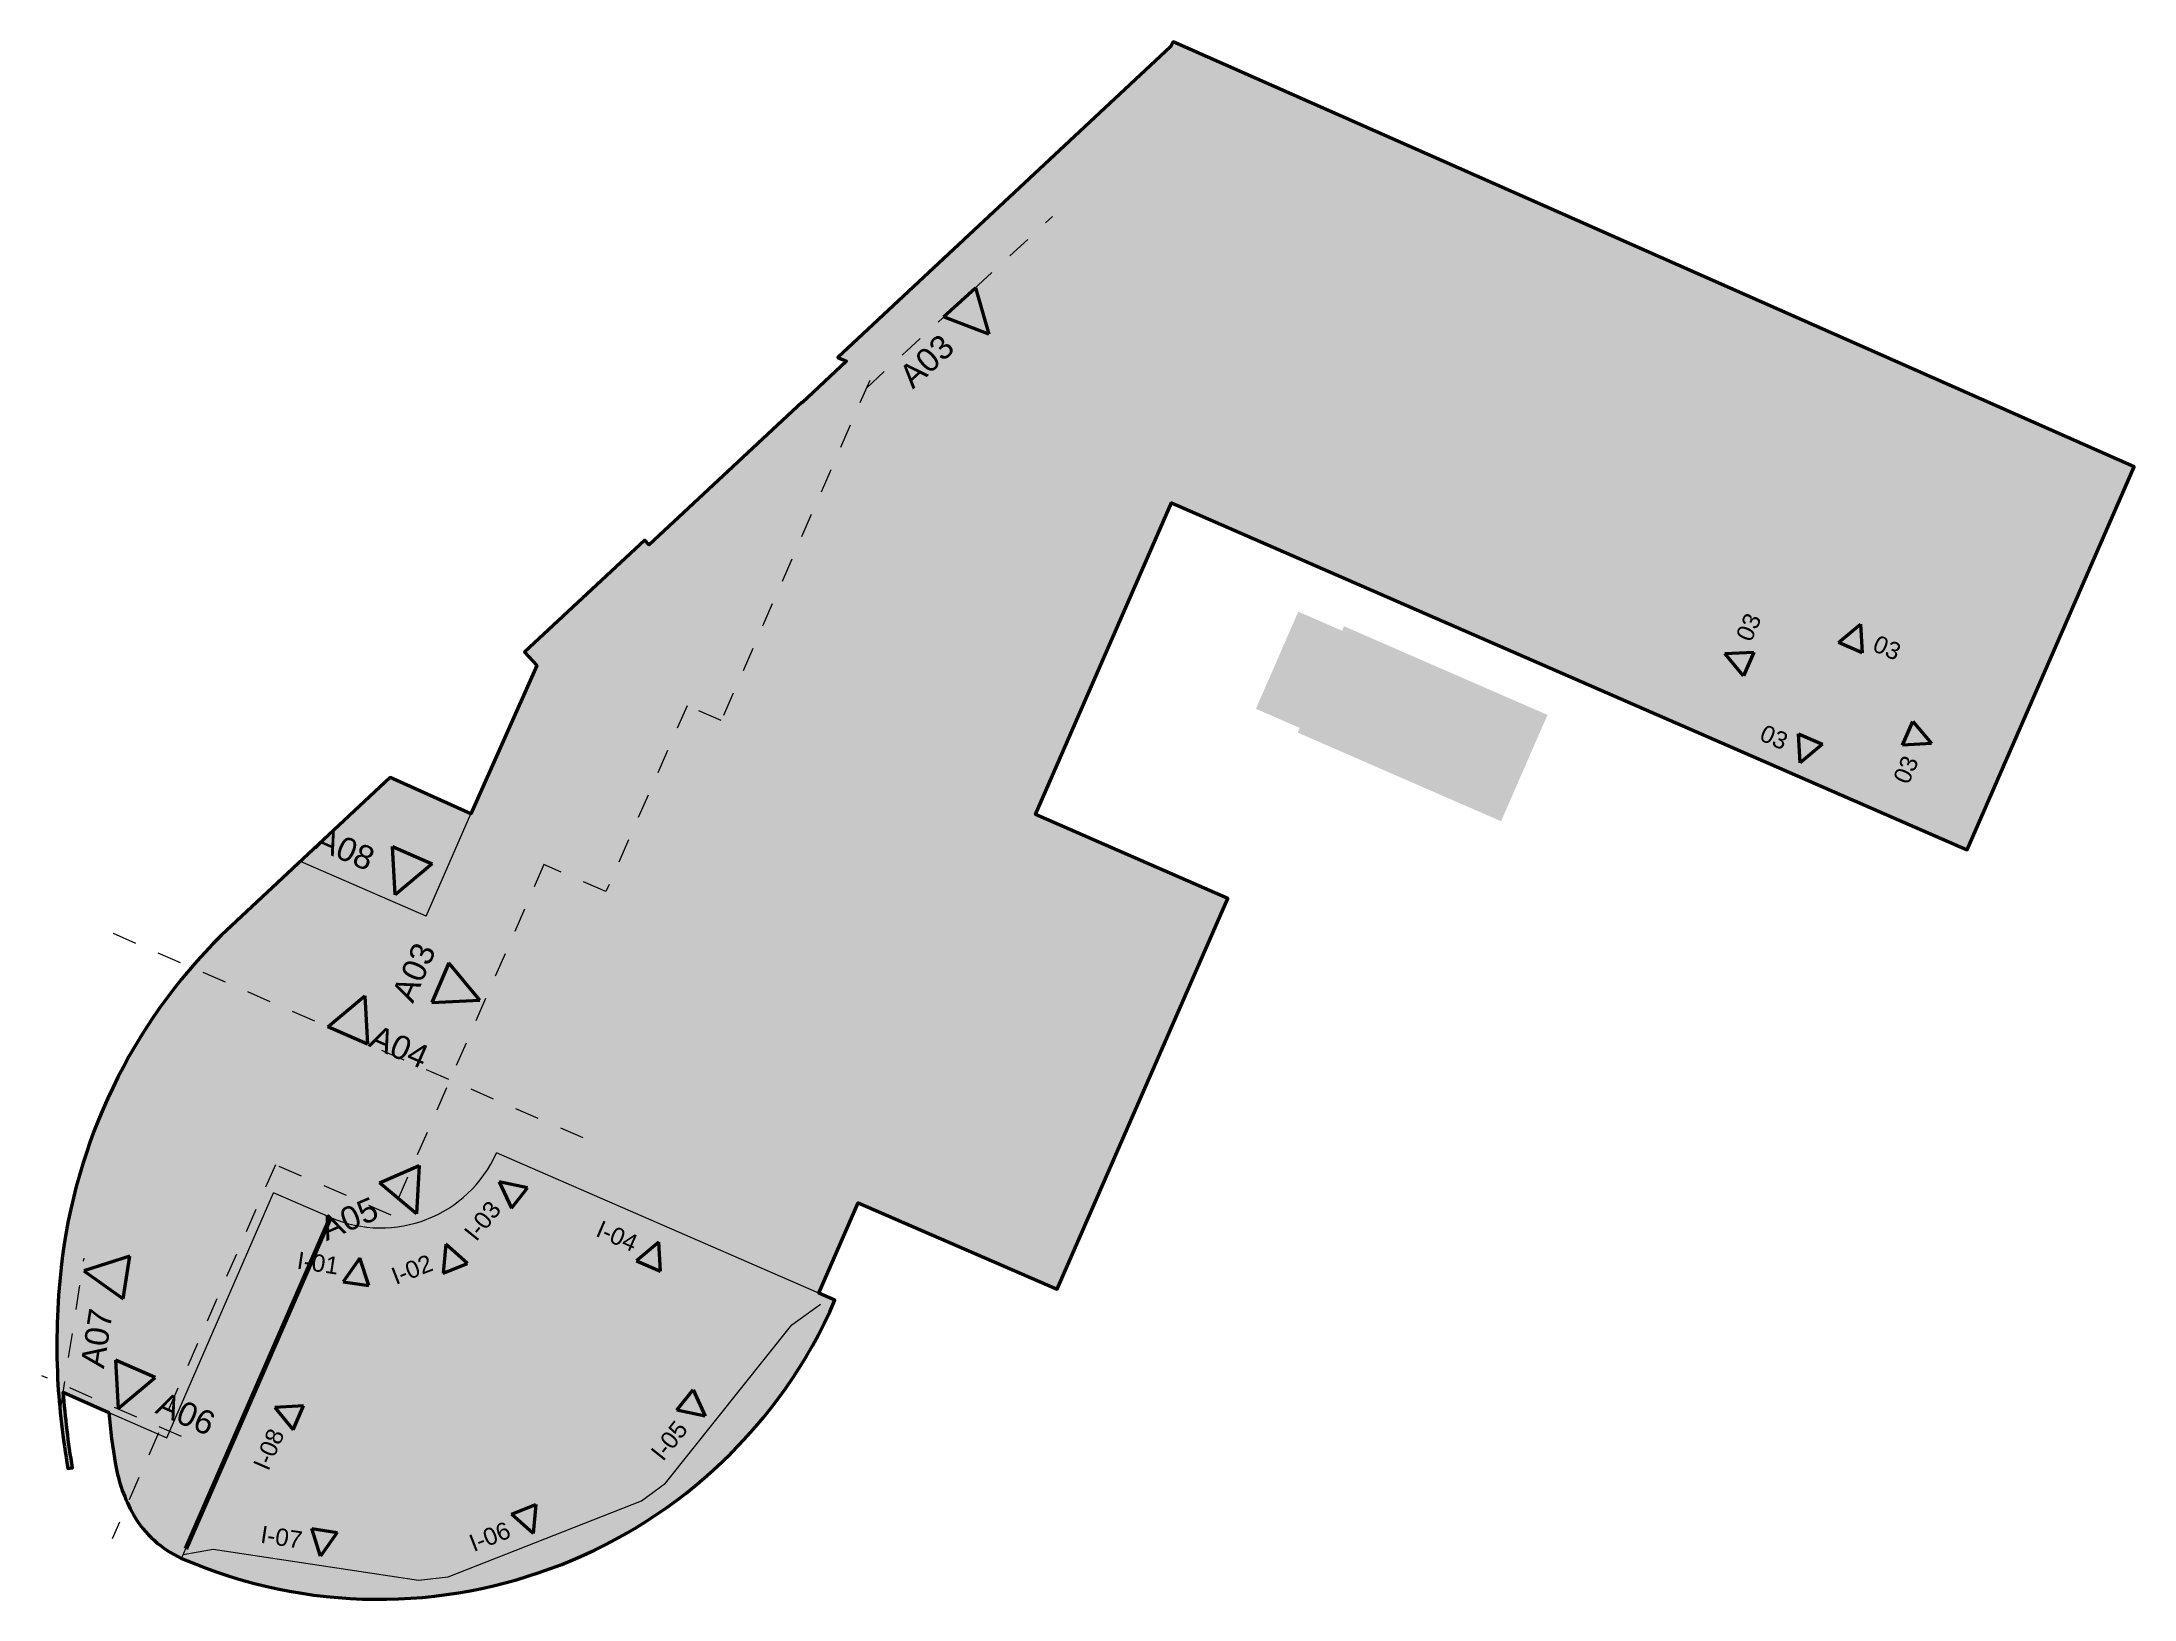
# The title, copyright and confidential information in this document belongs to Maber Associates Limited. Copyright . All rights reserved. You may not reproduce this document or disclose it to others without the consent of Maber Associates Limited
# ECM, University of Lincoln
# Model space of a CAD drawing. Header units: millimetres. Extents: x -46169 to 237885, y -84465 to 18123.
# Drawn here: x -46169 to 74924, y -72052 to 18123 of the extents above; entities that cross this region are included whole.
import ezdxf

# ---------------------------------------------------------------- set-up
doc = ezdxf.new("R2010")
doc.units = ezdxf.units.MM
doc.header["$MEASUREMENT"] = 0
doc.linetypes.add('Dashed', pattern=[2822.222233, 1411.111116, -1411.111116])
doc.layers.add('A-95-MC_Marker_Interior.Marker', color=7, linetype='Continuous')
for name, color, linetype, lineweight in [('A-95-MC_Marker_Interior.Marker_Pen_No__1', 7, 'Continuous', 13), ('A-95-MC_Marker_Interior.Marker_Pen_No__3', 7, 'Continuous', 18), ('A-95-MC_Marker_Interior.Marker_Pen_No__6', 7, 'Continuous', 35), ('A-95-P_Building_Outline_Elevations_Pen_No__1', 7, 'Continuous', 13), ('A-95-P_Building_Outline_Elevations_Pen_No__180', 1, 'Continuous', 200), ('A-95-P_Building_Outline_Elevations_Pen_No__22', 8, 'Continuous', 50)]:
    doc.layers.add(name, color=color, linetype=linetype, lineweight=lineweight)
for name, color, linetype, lineweight, true_color in [('A-95-MC_Marker_Interior.Marker_Pen_No__25', 7, 'Continuous', 50, 0x2a2a2a), ('A-95-P_Building_Outline_Elevations_Pen_No__242', 7, 'Continuous', 13, 0xeda42a), ('A-95-P_Building_Outline_Elevations_Pen_No__28', 7, 'Continuous', 50, 0x2a2a2a)]:
    doc.layers.add(name, color=color, linetype=linetype, lineweight=lineweight, true_color=true_color)
doc.styles.add('GENERATED_STYLE_1', font='')
doc.styles.add('GENERATED_STYLE_2', font='')
doc.styles.get('GENERATED_STYLE_1').set_extended_font_data('Swis721 BT')
doc.styles.get('GENERATED_STYLE_2').set_extended_font_data('Arial')

# ---------------------------------------------------------------- blocks, each defined once
blk = doc.blocks.new('Cutting Plane_1_1', base_point=(1550, -1928))
at = {"layer": 'A-95-MC_Marker_Interior.Marker_Pen_No__25', "linetype": 'Continuous'}
blk.add_hatch(color=256, dxfattribs=at).paths.add_polyline_path([(6020, 2191), (7859, 3886), (8634, 1200)])
at = {"layer": 'A-95-MC_Marker_Interior.Marker_Pen_No__1', "linetype": 'Dashed'}
blk.add_line((1550, -1928), (12329, 8005), dxfattribs=at)
at = {"layer": 'A-95-MC_Marker_Interior.Marker_Pen_No__25', "linetype": 'Continuous'}
for p, q in [((6020, 2191), (7859, 3886)), ((7859, 3886), (8634, 1200)), ((8634, 1200), (6020, 2191))]:
    blk.add_line(p, q, dxfattribs=at)
at = {"layer": 'A-95-MC_Marker_Interior.Marker_Pen_No__6', "insert": (6764, 277), "char_height": 1375, "attachment_point": 9, "rotation": 42.66308, "style": 'GENERATED_STYLE_1'}
blk.add_mtext('\\A1;{\\fSwis721 BT|b0|i0|c0|p34;A03}', dxfattribs=at)
blk = doc.blocks.new('Interior Elevation_1_1', base_point=(-29960, -52462))
at = {"layer": 'A-95-MC_Marker_Interior.Marker_Pen_No__25', "linetype": 'Continuous'}
blk.add_hatch(color=256, dxfattribs=at).paths.add_polyline_path([(-28721, -53672), (-27238, -53895), (-27756, -52301)])
for p, q in [((-27756, -52301), (-28721, -53672)), ((-27238, -53895), (-27756, -52301)), ((-28721, -53672), (-27238, -53895))]:
    blk.add_line(p, q, dxfattribs=at)
at = {"layer": 'A-95-MC_Marker_Interior.Marker_Pen_No__3', "insert": (-31452, -52917), "char_height": 1000, "attachment_point": 7, "rotation": 351.44041, "style": 'GENERATED_STYLE_2'}
blk.add_mtext('\\A1;{\\fArial|b0|i0|c0|p34;I-01}', dxfattribs=at)
blk = doc.blocks.new('Interior Elevation_2_1', base_point=(-24941, -52794))
at = {"layer": 'A-95-MC_Marker_Interior.Marker_Pen_No__25', "linetype": 'Continuous'}
blk.add_hatch(color=256, dxfattribs=at).paths.add_polyline_path([(-22938, -53167), (-21542, -52619), (-22789, -51497)])
for p, q in [((-22789, -51497), (-22938, -53167)), ((-21542, -52619), (-22789, -51497)), ((-22938, -53167), (-21542, -52619))]:
    blk.add_line(p, q, dxfattribs=at)
at = {"layer": 'A-95-MC_Marker_Interior.Marker_Pen_No__3', "insert": (-25681, -53878), "char_height": 1000, "attachment_point": 7, "rotation": 21.44041, "style": 'GENERATED_STYLE_2'}
blk.add_mtext('\\A1;{\\fArial|b0|i0|c0|p34;I-02}', dxfattribs=at)
blk = doc.blocks.new('Interior Elevation_3_1', base_point=(-20815, -48498))
at = {"layer": 'A-95-MC_Marker_Interior.Marker_Pen_No__25', "linetype": 'Continuous'}
blk.add_hatch(color=256, dxfattribs=at).paths.add_polyline_path([(-11746, -52453), (-10371, -53052), (-10459, -51378)])
for p, q in [((-10459, -51378), (-11746, -52453)), ((-10371, -53052), (-10459, -51378)), ((-11746, -52453), (-10371, -53052))]:
    blk.add_line(p, q, dxfattribs=at)
at = {"layer": 'A-95-MC_Marker_Interior.Marker_Pen_No__3', "insert": (-14189, -51016), "char_height": 1000, "attachment_point": 7, "rotation": 336.44041, "style": 'GENERATED_STYLE_2'}
blk.add_mtext('\\A1;{\\fArial|b0|i0|c0|p34;I-04}', dxfattribs=at)
blk = doc.blocks.new('Interior Elevation_4_1', base_point=(-36456, -70864))
at = {"layer": 'A-95-MC_Marker_Interior.Marker_Pen_No__25', "linetype": 'Continuous'}
blk.add_hatch(color=256, dxfattribs=at).paths.add_polyline_path([(-31617, -62239), (-31017, -60864), (-32692, -60952)])
for p, q in [((-31017, -60864), (-32692, -60952)), ((-32692, -60952), (-31617, -62239)), ((-31617, -62239), (-31017, -60864))]:
    blk.add_line(p, q, dxfattribs=at)
at = {"layer": 'A-95-MC_Marker_Interior.Marker_Pen_No__3', "insert": (-33053, -64682), "char_height": 1000, "attachment_point": 7, "rotation": 66.44041, "style": 'GENERATED_STYLE_2'}
blk.add_mtext('\\A1;{\\fArial|b0|i0|c0|p34;I-08}', dxfattribs=at)
blk = doc.blocks.new('Interior Elevation_5_1', base_point=(-20777, -50391))
at = {"layer": 'A-95-MC_Marker_Interior.Marker_Pen_No__25', "linetype": 'Continuous'}
blk.add_hatch(color=256, dxfattribs=at).paths.add_polyline_path([(-18996, -49411), (-18061, -48238), (-19701, -47890)])
for p, q in [((-18061, -48238), (-19701, -47890)), ((-19701, -47890), (-18996, -49411)), ((-18996, -49411), (-18061, -48238))]:
    blk.add_line(p, q, dxfattribs=at)
at = {"layer": 'A-95-MC_Marker_Interior.Marker_Pen_No__3', "insert": (-21015, -51399), "char_height": 1000, "attachment_point": 7, "rotation": 51.44041, "style": 'GENERATED_STYLE_2'}
blk.add_mtext('\\A1;{\\fArial|b0|i0|c0|p34;I-03}', dxfattribs=at)
blk = doc.blocks.new('Interior Elevation_6_1', base_point=(64855, -19737))
at = {"layer": 'A-95-MC_Marker_Interior.Marker_Pen_No__25', "linetype": 'Continuous'}
for points in [[(59183, -17263), (57808, -16663), (59095, -15588)], [(52910, -17208), (52310, -18583), (51235, -17296)], [(61517, -22598), (62117, -21223), (63192, -22510)], [(55505, -21944), (56880, -22543), (55593, -23618)]]:
    blk.add_hatch(color=256, dxfattribs=at).paths.add_polyline_path(points)
for p, q in [((57808, -16663), (59095, -15588)), ((59095, -15588), (59183, -17263)), ((59183, -17263), (57808, -16663)), ((51235, -17296), (52910, -17208)), ((52310, -18583), (51235, -17296)), ((52910, -17208), (52310, -18583)), ((61517, -22598), (62117, -21223)), ((62117, -21223), (63192, -22510)), ((55593, -23618), (55505, -21944)), ((55505, -21944), (56880, -22543)), ((56880, -22543), (55593, -23618)), ((63192, -22510), (61517, -22598))]:
    blk.add_line(p, q, dxfattribs=at)
at = {"layer": 'A-95-MC_Marker_Interior.Marker_Pen_No__3', "char_height": 1000, "attachment_point": 9, "style": 'GENERATED_STYLE_2'}
for insert, rotation in [((53388, -15261), 66.44041), ((61129, -17741), 336.44041), ((54589, -22919), 336.44041), ((62492, -23514), 66.44041)]:
    blk.add_mtext('\\A1;{\\fArial|b0|i0|c0|p34;03}', dxfattribs=dict(at, insert=insert, rotation=rotation))
blk = doc.blocks.new('Cutting Plane_2_1', base_point=(1745, -1482))
at = {"layer": 'A-95-MC_Marker_Interior.Marker_Pen_No__25', "linetype": 'Continuous'}
blk.add_hatch(color=256, dxfattribs=at).paths.add_polyline_path([(-22606, -35214), (-23605, -37505), (-20814, -37359)])
at = {"layer": 'A-95-MC_Marker_Interior.Marker_Pen_No__1', "linetype": 'Dashed'}
for p, q in [((1745, -1482), (-6846, -21182)), ((-8830, -20317), (-13522, -31077)), ((-6846, -21182), (-8830, -20317)), ((-17107, -29514), (-25958, -49813)), ((-13522, -31077), (-17107, -29514)), ((-32653, -46894), (-42098, -68556)), ((-25958, -49813), (-32653, -46894))]:
    blk.add_line(p, q, dxfattribs=at)
at = {"layer": 'A-95-MC_Marker_Interior.Marker_Pen_No__25', "linetype": 'Continuous'}
for p, q in [((-22606, -35214), (-23605, -37505)), ((-20814, -37359), (-22606, -35214)), ((-23605, -37505), (-20814, -37359))]:
    blk.add_line(p, q, dxfattribs=at)
at = {"layer": 'A-95-MC_Marker_Interior.Marker_Pen_No__6', "insert": (-24678, -37600), "char_height": 1375, "attachment_point": 7, "rotation": 66.44041, "style": 'GENERATED_STYLE_1'}
blk.add_mtext('\\A1;{\\fSwis721 BT|b0|i0|c0|p34;A03}', dxfattribs=at)
blk = doc.blocks.new('Cutting Plane_3_1', base_point=(-38083, -62640))
at = {"layer": 'A-95-MC_Marker_Interior.Marker_Pen_No__25', "linetype": 'Continuous'}
blk.add_hatch(color=256, dxfattribs=at).paths.add_polyline_path([(-39605, -59213), (-41897, -58213), (-41750, -61005)])
at = {"layer": 'A-95-MC_Marker_Interior.Marker_Pen_No__1', "linetype": 'Dashed'}
blk.add_line((-38083, -62640), (-46169, -59114), dxfattribs=at)
at = {"layer": 'A-95-MC_Marker_Interior.Marker_Pen_No__25', "linetype": 'Continuous'}
for p, q in [((-39605, -59213), (-41897, -58213)), ((-41897, -58213), (-41750, -61005)), ((-41750, -61005), (-39605, -59213))]:
    blk.add_line(p, q, dxfattribs=at)
at = {"layer": 'A-95-MC_Marker_Interior.Marker_Pen_No__6', "insert": (-39682, -61265), "char_height": 1375, "attachment_point": 7, "rotation": 336.44041, "style": 'GENERATED_STYLE_1'}
blk.add_mtext('\\A1;{\\fSwis721 BT|b0|i0|c0|p34;A06}', dxfattribs=at)
blk = doc.blocks.new('Cutting Plane_4_1', base_point=(-45057, -60849))
at = {"layer": 'A-95-MC_Marker_Interior.Marker_Pen_No__25', "linetype": 'Continuous'}
blk.add_hatch(color=256, dxfattribs=at).paths.add_polyline_path([(-41456, -54659), (-41071, -52188), (-43733, -53038)])
at = {"layer": 'A-95-MC_Marker_Interior.Marker_Pen_No__1', "linetype": 'Dashed'}
blk.add_line((-45057, -60849), (-43726, -52315), dxfattribs=at)
at = {"layer": 'A-95-MC_Marker_Interior.Marker_Pen_No__25', "linetype": 'Continuous'}
for p, q in [((-41071, -52188), (-43733, -53038)), ((-43733, -53038), (-41456, -54659)), ((-41456, -54659), (-41071, -52188))]:
    blk.add_line(p, q, dxfattribs=at)
at = {"layer": 'A-95-MC_Marker_Interior.Marker_Pen_No__6', "insert": (-42561, -58741), "char_height": 1375, "attachment_point": 7, "rotation": 81.13572, "style": 'GENERATED_STYLE_1'}
blk.add_mtext('\\A1;{\\fSwis721 BT|b0|i0|c0|p34;A07}', dxfattribs=at)
blk = doc.blocks.new('Cutting Plane_5_1', base_point=(-33612, -49242))
at = {"layer": 'A-95-MC_Marker_Interior.Marker_Pen_No__25', "linetype": 'Continuous'}
blk.add_hatch(color=256, dxfattribs=at).paths.add_polyline_path([(-26626, -47936), (-24331, -46943), (-24486, -49734)])
for p, q in [((-26626, -47936), (-24331, -46943)), ((-24331, -46943), (-24486, -49734)), ((-24486, -49734), (-26626, -47936))]:
    blk.add_line(p, q, dxfattribs=at)
at = {"layer": 'A-95-MC_Marker_Interior.Marker_Pen_No__6', "insert": (-26555, -49988), "char_height": 1375, "attachment_point": 9, "rotation": 23.39007, "style": 'GENERATED_STYLE_1'}
blk.add_mtext('\\A1;{\\fSwis721 BT|b0|i0|c0|p34;A05}', dxfattribs=at)
blk = doc.blocks.new('Cutting Plane_6_1', base_point=(-35853, -25611))
at = {"layer": 'A-95-MC_Marker_Interior.Marker_Pen_No__25', "linetype": 'Continuous'}
blk.add_hatch(color=256, dxfattribs=at).paths.add_polyline_path([(-25871, -28476), (-23579, -29475), (-25724, -31267)])
for p, q in [((-25724, -31267), (-25871, -28476)), ((-25871, -28476), (-23579, -29475)), ((-23579, -29475), (-25724, -31267))]:
    blk.add_line(p, q, dxfattribs=at)
at = {"layer": 'A-95-MC_Marker_Interior.Marker_Pen_No__6', "insert": (-27323, -29931), "char_height": 1375, "attachment_point": 9, "rotation": 336.44041, "style": 'GENERATED_STYLE_1'}
blk.add_mtext('\\A1;{\\fSwis721 BT|b0|i0|c0|p34;A08}', dxfattribs=at)
blk = doc.blocks.new('Cutting Plane_7_1', base_point=(-14848, -45346))
at = {"layer": 'A-95-MC_Marker_Interior.Marker_Pen_No__25', "linetype": 'Continuous'}
blk.add_hatch(color=256, dxfattribs=at).paths.add_polyline_path([(-27320, -39914), (-29612, -38916), (-27468, -37123)])
at = {"layer": 'A-95-MC_Marker_Interior.Marker_Pen_No__1', "linetype": 'Dashed'}
blk.add_line((-14848, -45346), (-42084, -33484), dxfattribs=at)
at = {"layer": 'A-95-MC_Marker_Interior.Marker_Pen_No__25', "linetype": 'Continuous'}
for p, q in [((-29612, -38916), (-27468, -37123)), ((-27468, -37123), (-27320, -39914)), ((-27320, -39914), (-29612, -38916))]:
    blk.add_line(p, q, dxfattribs=at)
at = {"layer": 'A-95-MC_Marker_Interior.Marker_Pen_No__6', "insert": (-24200, -41391), "char_height": 1375, "attachment_point": 9, "rotation": 336.46483, "style": 'GENERATED_STYLE_1'}
blk.add_mtext('\\A1;{\\fSwis721 BT|b0|i0|c0|p34;A04}', dxfattribs=at)
blk = doc.blocks.new('Interior Elevation_7_1', base_point=(-12942, -63553))
at = {"layer": 'A-95-MC_Marker_Interior.Marker_Pen_No__25', "linetype": 'Continuous'}
blk.add_hatch(color=256, dxfattribs=at).paths.add_polyline_path([(-9416, -61109), (-8481, -59936), (-7775, -61458)])
for p, q in [((-9416, -61109), (-8481, -59936)), ((-8481, -59936), (-7775, -61458)), ((-7775, -61458), (-9416, -61109))]:
    blk.add_line(p, q, dxfattribs=at)
at = {"layer": 'A-95-MC_Marker_Interior.Marker_Pen_No__3', "insert": (-8711, -62246), "char_height": 1000, "attachment_point": 9, "rotation": 51.44041, "style": 'GENERATED_STYLE_2'}
blk.add_mtext('\\A1;{\\fArial|b0|i0|c0|p34;I-05}', dxfattribs=at)
blk = doc.blocks.new('Interior Elevation_8_1', base_point=(-24246, -67776))
at = {"layer": 'A-95-MC_Marker_Interior.Marker_Pen_No__25', "linetype": 'Continuous'}
blk.add_hatch(color=256, dxfattribs=at).paths.add_polyline_path([(-18980, -67124), (-17584, -66576), (-17734, -68246)])
for p, q in [((-18980, -67124), (-17584, -66576)), ((-17584, -66576), (-17734, -68246)), ((-17734, -68246), (-18980, -67124))]:
    blk.add_line(p, q, dxfattribs=at)
at = {"layer": 'A-95-MC_Marker_Interior.Marker_Pen_No__3', "insert": (-18938, -68461), "char_height": 1000, "attachment_point": 9, "rotation": 21.44041, "style": 'GENERATED_STYLE_2'}
blk.add_mtext('\\A1;{\\fArial|b0|i0|c0|p34;I-06}', dxfattribs=at)
blk = doc.blocks.new('Interior Elevation_9_1', base_point=(-36147, -65782))
at = {"layer": 'A-95-MC_Marker_Interior.Marker_Pen_No__25', "linetype": 'Continuous'}
blk.add_hatch(color=256, dxfattribs=at).paths.add_polyline_path([(-30553, -67969), (-29069, -68193), (-30034, -69564)])
for p, q in [((-30034, -69564), (-30553, -67969)), ((-30553, -67969), (-29069, -68193)), ((-29069, -68193), (-30034, -69564))]:
    blk.add_line(p, q, dxfattribs=at)
at = {"layer": 'A-95-MC_Marker_Interior.Marker_Pen_No__3', "insert": (-31185, -69148), "char_height": 1000, "attachment_point": 9, "rotation": 351.44041, "style": 'GENERATED_STYLE_2'}
blk.add_mtext('\\A1;{\\fArial|b0|i0|c0|p34;I-07}', dxfattribs=at)

msp = doc.modelspace()

# ---------------------------------------------------------------- hatches: boundary and pattern name
at = {"layer": 'A-95-P_Building_Outline_Elevations_Pen_No__22', "linetype": 'Continuous'}
msp.add_hatch(color=256, dxfattribs=at).paths.add_polyline_path([(74924, -6493), (65260, -28655), (-80, -166), (10755, 9886), (14860, 8122), (19171, 17819)])
at = {"layer": 'A-95-P_Building_Outline_Elevations_Pen_No__242', "linetype": 'Continuous'}
for points in [[(-45057, -52842, 0.0381322), (-45256, -59291, 0.0306539), (-44658, -64479), (-44395, -64449, -0.0202342), (-44928, -60059), (-42300, -61236, 0.0170652), (-41906, -64257, 0.0854097), (-40870, -67159, 0.1578067), (-38080, -69687, 0.4137358), (-269, -54745), (-1203, -54337), (1084, -49093), (12592, -54105), (22461, -31473), (11338, -26624), (19209, -8574), (65260, -28655), (74924, -6493), (19297, 18123), (19144, 17830), (-98, -155), (403, -373), (-2152, -2756), (-2173, -2734), (-11024, -11006), (-11270, -10741), (-18238, -17226), (-17527, -17990), (-21337, -26580), (-26012, -24477), (-35791, -33615, 0.1707077)], [(26547, -14872), (24094, -20497), (26631, -21603), (26513, -21874), (38285, -27007), (40970, -20850), (29198, -15717), (29084, -15978)]]:
    msp.add_hatch(color=256, dxfattribs=at).paths.add_polyline_path(points)

# ---------------------------------------------------------------- linework, layer by layer
at = {"layer": 'A-95-MC_Marker_Interior.Marker_Pen_No__1', "linetype": 'Continuous'}
for p, q in [((-2760, -56162), (-1108, -54978)), ((-10074, -65339), (-2760, -56162)), ((-11455, -66358), (-10074, -65339)), ((-22655, -70757), (-11455, -66358)), ((-37982, -69459), (-36260, -69158)), ((-36260, -69158), (-24361, -70949)), ((-24361, -70949), (-22655, -70757))]:
    msp.add_line(p, q, dxfattribs=at)
at = {"layer": 'A-95-P_Building_Outline_Elevations_Pen_No__1', "linetype": 'Continuous'}
for p, q in [((-23923, -32511), (-21337, -26580)), ((-23923, -32511), (-31209, -29334)), ((-888, -54475), (-19853, -46205)), ((-38940, -62702), (-32753, -48514)), ((-29472, -49944), (-32753, -48514)), ((-38081, -69687), (-29472, -49944)), ((-42300, -61236), (-38940, -62702))]:
    msp.add_line(p, q, dxfattribs=at)
msp.add_arc((-26545, -43231), 7323, 246.44041, 336.04168, dxfattribs=at)
at = {"layer": 'A-95-P_Building_Outline_Elevations_Pen_No__180', "linetype": 'Continuous'}
msp.add_line((-29472, -49944), (-37840, -69138), dxfattribs=at)
at = {"layer": 'A-95-P_Building_Outline_Elevations_Pen_No__28', "linetype": 'Continuous', "flags": 128}
msp.add_lwpolyline([(-45057, -52842, 0.0381322), (-45256, -59291, 0.0306539), (-44658, -64479), (-44395, -64449, -0.0202342), (-44928, -60059), (-42300, -61236, 0.0170652), (-41906, -64257, 0.0854097), (-40870, -67159, 0.1578067), (-38080, -69687, 0.4137358), (-269, -54745), (-1203, -54337), (1084, -49093), (12592, -54105), (22461, -31473), (11338, -26624), (19209, -8574), (65260, -28655), (74924, -6493), (19297, 18123), (19144, 17830), (-98, -155), (403, -373), (-2152, -2756), (-2173, -2734), (-11024, -11006), (-11270, -10741), (-18238, -17226), (-17527, -17990), (-21337, -26580), (-26012, -24477), (-35791, -33615, 0.1707077)], format="xyb", close=True, dxfattribs=at)

# ---------------------------------------------------------------- block references
at = {"layer": 'A-95-MC_Marker_Interior.Marker'}
for name, p in [('Cutting Plane_1_1', (1550, -1928)), ('Cutting Plane_2_1', (1745, -1482)), ('Cutting Plane_6_1', (-35853, -25611)), ('Cutting Plane_7_1', (-14848, -45346)), ('Cutting Plane_5_1', (-33612, -49242)), ('Cutting Plane_4_1', (-45057, -60849)), ('Cutting Plane_3_1', (-38083, -62640))]:
    msp.add_blockref(name, p, dxfattribs=at)
at = {"layer": 'A-95-MC_Marker_Interior.Marker', "lineweight": 0}
for name, p in [('Interior Elevation_6_1', (64855, -19737)), ('Interior Elevation_5_1', (-20777, -50391)), ('Interior Elevation_3_1', (-20815, -48498)), ('Interior Elevation_1_1', (-29960, -52462)), ('Interior Elevation_2_1', (-24941, -52794)), ('Interior Elevation_7_1', (-12942, -63553)), ('Interior Elevation_4_1', (-36456, -70864)), ('Interior Elevation_8_1', (-24246, -67776)), ('Interior Elevation_9_1', (-36147, -65782))]:
    msp.add_blockref(name, p, dxfattribs=at)

doc.saveas('drawing.dxf')
